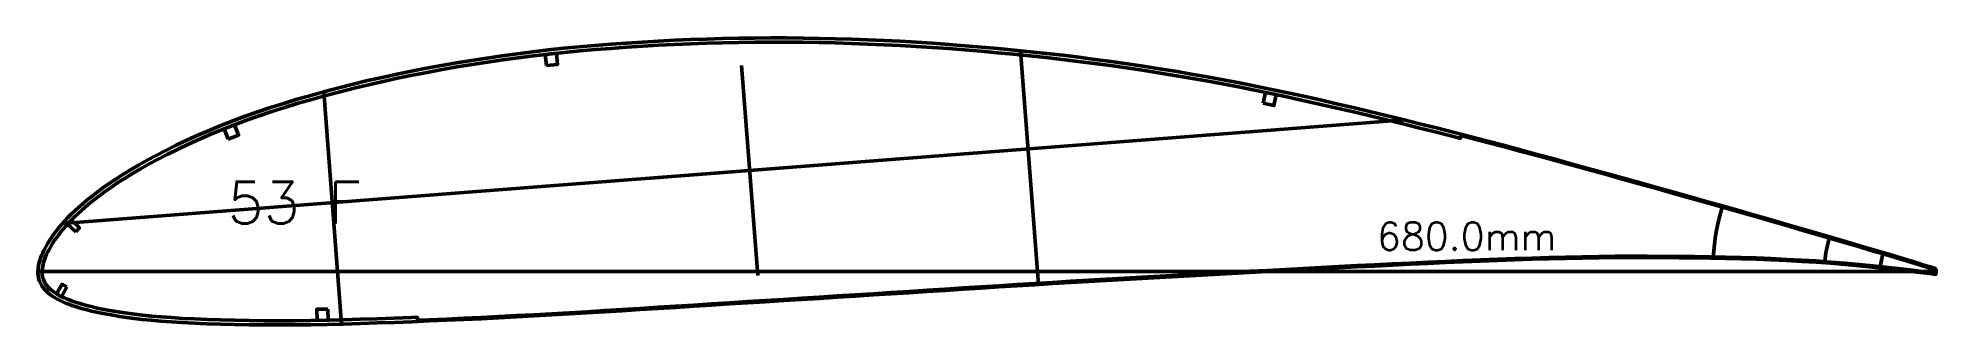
# Model space of a CAD drawing. Header units: metres. Extents: x -405 to 675, y -15418 to 133.
# Drawn here: x -255 to 425, y -10419 to -10316 of the extents above; entities that cross this region are included whole.
import ezdxf
from ezdxf.enums import TextEntityAlignment as Align

# ---------------------------------------------------------------- set-up
doc = ezdxf.new("R2010")
doc.units = ezdxf.units.M
for name, color, linetype, lineweight in [('FoilLayer', 7, 'Continuous', 50), ('RefFoilLayer', 7, 'Continuous', 50), ('StringerLayer', 7, 'Continuous', 50), ('SubLayer', 7, 'Continuous', 50), ('TextLayer', 7, 'Continuous', 50)]:
    doc.layers.add(name, color=color, linetype=linetype, lineweight=lineweight)
doc.styles.add('MSゴシック', font='romans')

msp = doc.modelspace()

# ---------------------------------------------------------------- texts
at = {"layer": 'TextLayer', "style": 'MSゴシック'}
msp.add_text('53 F', height=15, dxfattribs=at).set_placement((-187, -10382.84))
msp.add_text('680.0mm', height=10, dxfattribs=at).set_placement((289, -10395.4), align=Align.BOTTOM_RIGHT)

# ---------------------------------------------------------------- linework, layer by layer
at = {"layer": 'FoilLayer'}
msp.add_lwpolyline([(424.86, -10399.41), (422.79, -10398.74), (419.44, -10397.73), (415.82, -10396.62), (411.87, -10395.42), (407.57, -10394.14), (402.93, -10392.77), (398.03, -10391.31), (392.9, -10389.8), (387.62, -10388.24), (382.29, -10386.68), (376.92, -10385.15), (371.47, -10383.56), (365.96, -10381.94), (360.36, -10380.33), (354.67, -10378.71), (348.88, -10377.08), (342.98, -10375.42), (336.98, -10373.73), (330.92, -10372.03), (324.82, -10370.32), (318.69, -10368.61), (312.57, -10366.9), (306.44, -10365.19), (300.32, -10363.5), (294.2, -10361.82), (288.1, -10360.15), (282.02, -10358.49), (275.96, -10356.86), (269.92, -10355.25), (263.89, -10353.66), (257.87, -10352.08), (254.89, -10351.31), (254.62, -10352.33), (251.6, -10351.55), (245.62, -10350.03), (239.65, -10348.53), (233.68, -10347.05), (227.71, -10345.6), (221.75, -10344.17), (215.8, -10342.76), (209.89, -10341.38), (204.03, -10340.03), (198.21, -10338.73), (192.42, -10337.47), (186.64, -10336.25), (180.89, -10335.08), (175.14, -10333.94), (169.4, -10332.84), (163.67, -10331.78), (157.95, -10330.77), (152.22, -10329.8), (146.49, -10328.87), (140.75, -10327.97), (135.01, -10327.12), (129.25, -10326.3), (123.49, -10325.52), (117.72, -10324.78), (111.95, -10324.08), (106.16, -10323.42), (100.36, -10322.8), (94.54, -10322.21), (88.72, -10321.66), (82.89, -10321.13), (77.06, -10320.65), (71.24, -10320.2), (65.42, -10319.79), (59.61, -10319.42), (53.81, -10319.09), (48.01, -10318.8), (42.22, -10318.55), (36.44, -10318.34), (30.66, -10318.17), (24.88, -10318.04), (19.11, -10317.95), (13.35, -10317.9), (7.58, -10317.9), (1.82, -10317.94), (-3.95, -10318.01), (-9.71, -10318.13), (-15.46, -10318.29), (-21.2, -10318.49), (-26.93, -10318.73), (-32.65, -10319.01), (-38.35, -10319.34), (-44.04, -10319.7), (-49.7, -10320.1), (-55.33, -10320.55), (-60.91, -10321.04), (-66.45, -10321.58), (-71.97, -10322.17), (-77.49, -10322.82), (-82.99, -10323.51), (-88.48, -10324.26), (-93.94, -10325.05), (-99.39, -10325.89), (-104.81, -10326.78), (-110.2, -10327.72), (-115.56, -10328.7), (-120.87, -10329.74), (-126.15, -10330.82), (-131.38, -10331.95), (-136.57, -10333.13), (-141.7, -10334.36), (-146.79, -10335.66), (-151.84, -10336.99), (-156.83, -10338.37), (-161.72, -10339.77), (-166.5, -10341.22), (-171.18, -10342.71), (-175.76, -10344.25), (-180.24, -10345.84), (-184.62, -10347.47), (-188.91, -10349.15), (-193.08, -10350.86), (-197.12, -10352.6), (-201.04, -10354.37), (-204.82, -10356.16), (-208.44, -10357.95), (-211.89, -10359.72), (-215.16, -10361.47), (-218.24, -10363.19), (-221.12, -10364.89), (-223.81, -10366.55), (-226.33, -10368.17), (-228.66, -10369.74), (-230.83, -10371.26), (-232.84, -10372.73), (-234.7, -10374.15), (-236.41, -10375.52), (-237.98, -10376.84), (-239.43, -10378.12), (-240.77, -10379.36), (-242.01, -10380.56), (-243.16, -10381.71), (-244.21, -10382.83), (-245.19, -10383.91), (-246.09, -10384.95), (-246.92, -10385.96), (-247.68, -10386.94), (-248.39, -10387.9), (-249.04, -10388.82), (-249.63, -10389.72), (-250.18, -10390.59), (-250.68, -10391.45), (-251.15, -10392.29), (-251.56, -10393.07), (-251.92, -10393.83), (-252.25, -10394.61), (-252.55, -10395.38), (-252.8, -10396.08), (-253.01, -10396.76), (-253.18, -10397.44), (-253.31, -10398.13), (-253.41, -10398.78), (-253.47, -10399.41), (-253.5, -10400.04), (-253.5, -10400.61), (-253.45, -10401.18), (-253.37, -10401.75), (-253.23, -10402.32), (-253.03, -10402.9), (-252.79, -10403.47), (-252.49, -10404.03), (-252.14, -10404.58), (-251.74, -10405.12), (-251.27, -10405.66), (-250.75, -10406.18), (-250.17, -10406.69), (-249.54, -10407.19), (-248.85, -10407.67), (-248.12, -10408.14), (-247.32, -10408.59), (-246.46, -10409.03), (-245.54, -10409.45), (-244.54, -10409.86), (-243.48, -10410.27), (-242.34, -10410.68), (-241.14, -10411.08), (-239.85, -10411.49), (-238.48, -10411.89), (-237.02, -10412.28), (-235.46, -10412.67), (-233.77, -10413.05), (-231.94, -10413.43), (-229.98, -10413.81), (-227.86, -10414.19), (-225.57, -10414.56), (-223.1, -10414.93), (-220.42, -10415.28), (-217.51, -10415.62), (-214.35, -10415.93), (-210.91, -10416.22), (-207.2, -10416.5), (-203.21, -10416.76), (-198.95, -10416.98), (-194.42, -10417.17), (-189.62, -10417.32), (-184.58, -10417.44), (-179.34, -10417.54), (-173.96, -10417.6), (-168.47, -10417.63), (-162.9, -10417.61), (-157.22, -10417.54), (-151.43, -10417.42), (-145.52, -10417.28), (-139.54, -10417.1), (-133.48, -10416.9), (-127.34, -10416.68), (-121.14, -10416.44), (-119.06, -10416.36), (-119.02, -10417.41), (-114.87, -10417.25), (-108.64, -10416.99), (-102.41, -10416.71), (-96.17, -10416.42), (-89.9, -10416.1), (-83.6, -10415.77), (-77.29, -10415.44), (-70.99, -10415.1), (-64.7, -10414.74), (-58.39, -10414.36), (-52.06, -10413.97), (-45.69, -10413.57), (-39.31, -10413.17), (-32.92, -10412.78), (-26.52, -10412.38), (-20.11, -10411.98), (-13.68, -10411.57), (-7.24, -10411.16), (-0.8, -10410.76), (5.63, -10410.35), (12.07, -10409.95), (18.5, -10409.55), (24.93, -10409.14), (31.37, -10408.73), (37.81, -10408.32), (44.25, -10407.92), (50.68, -10407.52), (57.12, -10407.11), (63.55, -10406.71), (69.99, -10406.29), (76.42, -10405.88), (82.85, -10405.47), (89.27, -10405.06), (95.69, -10404.66), (102.1, -10404.27), (108.51, -10403.88), (114.92, -10403.5), (121.32, -10403.12), (127.71, -10402.75), (134.1, -10402.39), (140.51, -10402.04), (146.94, -10401.69), (153.36, -10401.34), (159.79, -10400.98), (166.22, -10400.62), (172.64, -10400.27), (179.06, -10399.92), (185.49, -10399.58), (191.91, -10399.23), (198.32, -10398.89), (204.72, -10398.54), (211.11, -10398.21), (217.48, -10397.88), (223.86, -10397.57), (230.24, -10397.26), (236.62, -10396.96), (242.96, -10396.65), (249.26, -10396.36), (255.52, -10396.09), (261.75, -10395.83), (267.96, -10395.59), (274.1, -10395.36), (280.18, -10395.17), (286.24, -10395.01), (292.28, -10394.88), (298.29, -10394.77), (304.26, -10394.65), (310.11, -10394.55), (315.85, -10394.51), (321.57, -10394.53), (327.3, -10394.56), (332.97, -10394.58), (338.56, -10394.64), (344.13, -10394.77), (349.68, -10394.89), (355.17, -10394.99), (360.6, -10395.13), (365.99, -10395.36), (371.42, -10395.64), (376.83, -10395.91), (382.1, -10396.21), (387.26, -10396.6), (392.4, -10397.05), (397.44, -10397.53), (402.32, -10397.99), (406.96, -10398.47), (411.35, -10398.96), (415.47, -10399.41), (419.3, -10399.86), (422.83, -10400.29), (425.01, -10400.57)], close=True, dxfattribs=at)
at = {"layer": 'RefFoilLayer'}
msp.add_lwpolyline([(425, -10398.98), (422.92, -10398.31), (419.57, -10397.3), (415.96, -10396.18), (412, -10394.99), (407.7, -10393.71), (403.06, -10392.34), (398.16, -10390.88), (393.03, -10389.36), (387.75, -10387.8), (382.41, -10386.25), (377.05, -10384.72), (371.6, -10383.13), (366.09, -10381.51), (360.48, -10379.9), (354.79, -10378.28), (349, -10376.65), (343.1, -10374.99), (337.1, -10373.3), (331.04, -10371.6), (324.94, -10369.89), (318.81, -10368.18), (312.69, -10366.46), (306.56, -10364.76), (300.44, -10363.07), (294.32, -10361.39), (288.22, -10359.71), (282.13, -10358.06), (276.08, -10356.43), (270.03, -10354.81), (264, -10353.22), (257.98, -10351.65), (251.97, -10350.1), (245.99, -10348.57), (240.01, -10347.07), (234.03, -10345.6), (228.06, -10344.14), (222.09, -10342.71), (216.14, -10341.3), (210.23, -10339.92), (204.36, -10338.57), (198.53, -10337.27), (192.73, -10336), (186.94, -10334.78), (181.18, -10333.6), (175.42, -10332.47), (169.67, -10331.37), (163.93, -10330.31), (158.2, -10329.29), (152.46, -10328.32), (146.72, -10327.38), (140.97, -10326.49), (135.22, -10325.63), (129.45, -10324.82), (123.68, -10324.04), (117.9, -10323.29), (112.12, -10322.59), (106.32, -10321.93), (100.51, -10321.31), (94.68, -10320.72), (88.85, -10320.16), (83.01, -10319.64), (77.18, -10319.16), (71.34, -10318.71), (65.52, -10318.3), (59.7, -10317.93), (53.88, -10317.59), (48.08, -10317.3), (42.28, -10317.05), (36.48, -10316.84), (30.69, -10316.67), (24.9, -10316.54), (19.12, -10316.45), (13.35, -10316.4), (7.57, -10316.4), (1.8, -10316.44), (-3.98, -10316.51), (-9.75, -10316.63), (-15.51, -10316.79), (-21.26, -10316.99), (-27, -10317.23), (-32.73, -10317.51), (-38.45, -10317.84), (-44.15, -10318.2), (-49.82, -10318.61), (-55.46, -10319.05), (-61.05, -10319.54), (-66.61, -10320.08), (-72.15, -10320.68), (-77.68, -10321.33), (-83.19, -10322.03), (-88.69, -10322.77), (-94.17, -10323.57), (-99.63, -10324.41), (-105.07, -10325.3), (-110.47, -10326.24), (-115.84, -10327.23), (-121.17, -10328.27), (-126.47, -10329.35), (-131.72, -10330.49), (-136.92, -10331.67), (-142.07, -10332.91), (-147.18, -10334.21), (-152.24, -10335.55), (-157.24, -10336.93), (-162.15, -10338.34), (-166.95, -10339.79), (-171.66, -10341.29), (-176.26, -10342.83), (-180.76, -10344.43), (-185.17, -10346.07), (-189.48, -10347.76), (-193.67, -10349.48), (-197.74, -10351.23), (-201.68, -10353.02), (-205.48, -10354.81), (-209.13, -10356.61), (-212.6, -10358.4), (-215.89, -10360.16), (-219, -10361.9), (-221.9, -10363.61), (-224.63, -10365.28), (-227.16, -10366.92), (-229.53, -10368.51), (-231.72, -10370.05), (-233.75, -10371.54), (-235.63, -10372.98), (-237.37, -10374.37), (-238.97, -10375.71), (-240.45, -10377.02), (-241.81, -10378.28), (-243.08, -10379.5), (-244.25, -10380.68), (-245.33, -10381.82), (-246.33, -10382.93), (-247.25, -10384), (-248.1, -10385.04), (-248.89, -10386.05), (-249.62, -10387.04), (-250.29, -10387.99), (-250.91, -10388.92), (-251.47, -10389.83), (-251.99, -10390.72), (-252.47, -10391.59), (-252.92, -10392.43), (-253.31, -10393.26), (-253.65, -10394.07), (-253.96, -10394.87), (-254.24, -10395.64), (-254.47, -10396.41), (-254.65, -10397.17), (-254.79, -10397.91), (-254.9, -10398.63), (-254.97, -10399.35), (-255, -10400.04), (-254.99, -10400.73), (-254.93, -10401.42), (-254.82, -10402.12), (-254.64, -10402.81), (-254.41, -10403.5), (-254.11, -10404.17), (-253.75, -10404.84), (-253.34, -10405.49), (-252.86, -10406.12), (-252.33, -10406.72), (-251.74, -10407.31), (-251.09, -10407.87), (-250.4, -10408.42), (-249.65, -10408.94), (-248.85, -10409.45), (-248, -10409.93), (-247.08, -10410.39), (-246.11, -10410.83), (-245.08, -10411.26), (-243.98, -10411.69), (-242.82, -10412.1), (-241.59, -10412.51), (-240.27, -10412.93), (-238.87, -10413.34), (-237.38, -10413.74), (-235.79, -10414.13), (-234.07, -10414.52), (-232.23, -10414.9), (-230.24, -10415.29), (-228.1, -10415.67), (-225.79, -10416.05), (-223.29, -10416.42), (-220.59, -10416.77), (-217.66, -10417.11), (-214.48, -10417.42), (-211.03, -10417.71), (-207.29, -10417.99), (-203.29, -10418.25), (-199.01, -10418.48), (-194.46, -10418.67), (-189.66, -10418.82), (-184.61, -10418.94), (-179.36, -10419.04), (-173.97, -10419.1), (-168.47, -10419.13), (-162.88, -10419.11), (-157.19, -10419.04), (-151.39, -10418.92), (-145.48, -10418.78), (-139.49, -10418.6), (-133.42, -10418.4), (-127.28, -10418.18), (-121.08, -10417.94), (-114.85, -10417.69), (-108.62, -10417.44), (-102.39, -10417.16), (-96.15, -10416.87), (-89.88, -10416.55), (-83.58, -10416.22), (-77.27, -10415.89), (-70.97, -10415.55), (-64.67, -10415.19), (-58.36, -10414.81), (-52.03, -10414.42), (-45.66, -10414.02), (-39.29, -10413.62), (-32.89, -10413.23), (-26.49, -10412.83), (-20.08, -10412.43), (-13.65, -10412.02), (-7.21, -10411.61), (-0.78, -10411.2), (5.66, -10410.8), (12.1, -10410.4), (18.53, -10410), (24.96, -10409.59), (31.4, -10409.18), (37.84, -10408.77), (44.27, -10408.37), (50.71, -10407.96), (57.15, -10407.56), (63.58, -10407.15), (70.02, -10406.74), (76.45, -10406.33), (82.88, -10405.92), (89.3, -10405.51), (95.71, -10405.11), (102.13, -10404.72), (108.54, -10404.33), (114.94, -10403.94), (121.34, -10403.57), (127.73, -10403.2), (134.13, -10402.84), (140.54, -10402.49), (146.96, -10402.14), (153.39, -10401.79), (159.82, -10401.43), (166.24, -10401.07), (172.67, -10400.72), (179.09, -10400.37), (185.51, -10400.03), (191.93, -10399.68), (198.35, -10399.34), (204.75, -10398.99), (211.13, -10398.66), (217.51, -10398.33), (223.88, -10398.02), (230.27, -10397.71), (236.64, -10397.4), (242.98, -10397.1), (249.28, -10396.81), (255.54, -10396.54), (261.77, -10396.28), (267.97, -10396.04), (274.12, -10395.81), (280.2, -10395.62), (286.24, -10395.46), (292.28, -10395.33), (298.3, -10395.22), (304.26, -10395.1), (310.11, -10395), (315.85, -10394.96), (321.57, -10394.98), (327.3, -10395.01), (332.96, -10395.03), (338.55, -10395.09), (344.12, -10395.22), (349.67, -10395.34), (355.16, -10395.44), (360.58, -10395.58), (365.97, -10395.81), (371.4, -10396.08), (376.8, -10396.36), (382.07, -10396.65), (387.22, -10397.05), (392.36, -10397.5), (397.4, -10397.97), (402.27, -10398.44), (406.91, -10398.92), (411.3, -10399.41), (415.42, -10399.86), (419.25, -10400.31), (422.77, -10400.73), (424.95, -10401.02)], close=True, dxfattribs=at)
at = {"layer": 'StringerLayer'}
for points in [[(-72.8, -10326.28), (-68.82, -10325.85), (-69.25, -10321.88), (-73.23, -10322.3), (-72.8, -10326.28)], [(183.91, -10339.76), (187.82, -10340.59), (188.65, -10336.68), (184.73, -10335.85), (183.91, -10339.76)], [(-186.86, -10352.64), (-183.13, -10351.18), (-184.59, -10347.46), (-188.32, -10348.92), (-186.86, -10352.64)], [(-241.49, -10385.77), (-240.12, -10384.32), (-243.02, -10381.57), (-244.4, -10383.02), (-241.49, -10385.77)], [(-244.63, -10405.51), (-246.37, -10404.53), (-248.34, -10408.02), (-246.59, -10409), (-244.63, -10405.51)], [(-151.11, -10413.42), (-155.11, -10413.5), (-155.03, -10417.5), (-151.03, -10417.41), (-151.11, -10413.42)]]:
    msp.add_lwpolyline(points, dxfattribs=at)
at = {"layer": 'SubLayer'}
for p, q in [((97, -10320.95), (103.44, -10404.64)), ((-2.89, -10326.23), (2.89, -10401.39)), ((-152.61, -10335.65), (-146.21, -10418.79)), ((234.67, -10345.75), (-246.17, -10382.75)), ((-36.99, -10366.66), (36.99, -10360.96)), ((-255, -10400), (425, -10400))]:
    msp.add_line(p, q, dxfattribs=at)
for radius, start, end in [(80, 163.253, 176.26575), (40, 162.55405, 174.89519), (20, 161.60121, 175.05558)]:
    msp.add_arc((425, -10400), radius, start, end, dxfattribs=at)

msp.set_redraw_order([(e.dxf.handle, doc.entitydb.next_handle()) for e in msp.query("TEXT MTEXT ATTDEF DIMENSION ARC_DIMENSION")])  # texts and dimensions are drawn at this point

doc.saveas('drawing.dxf')
